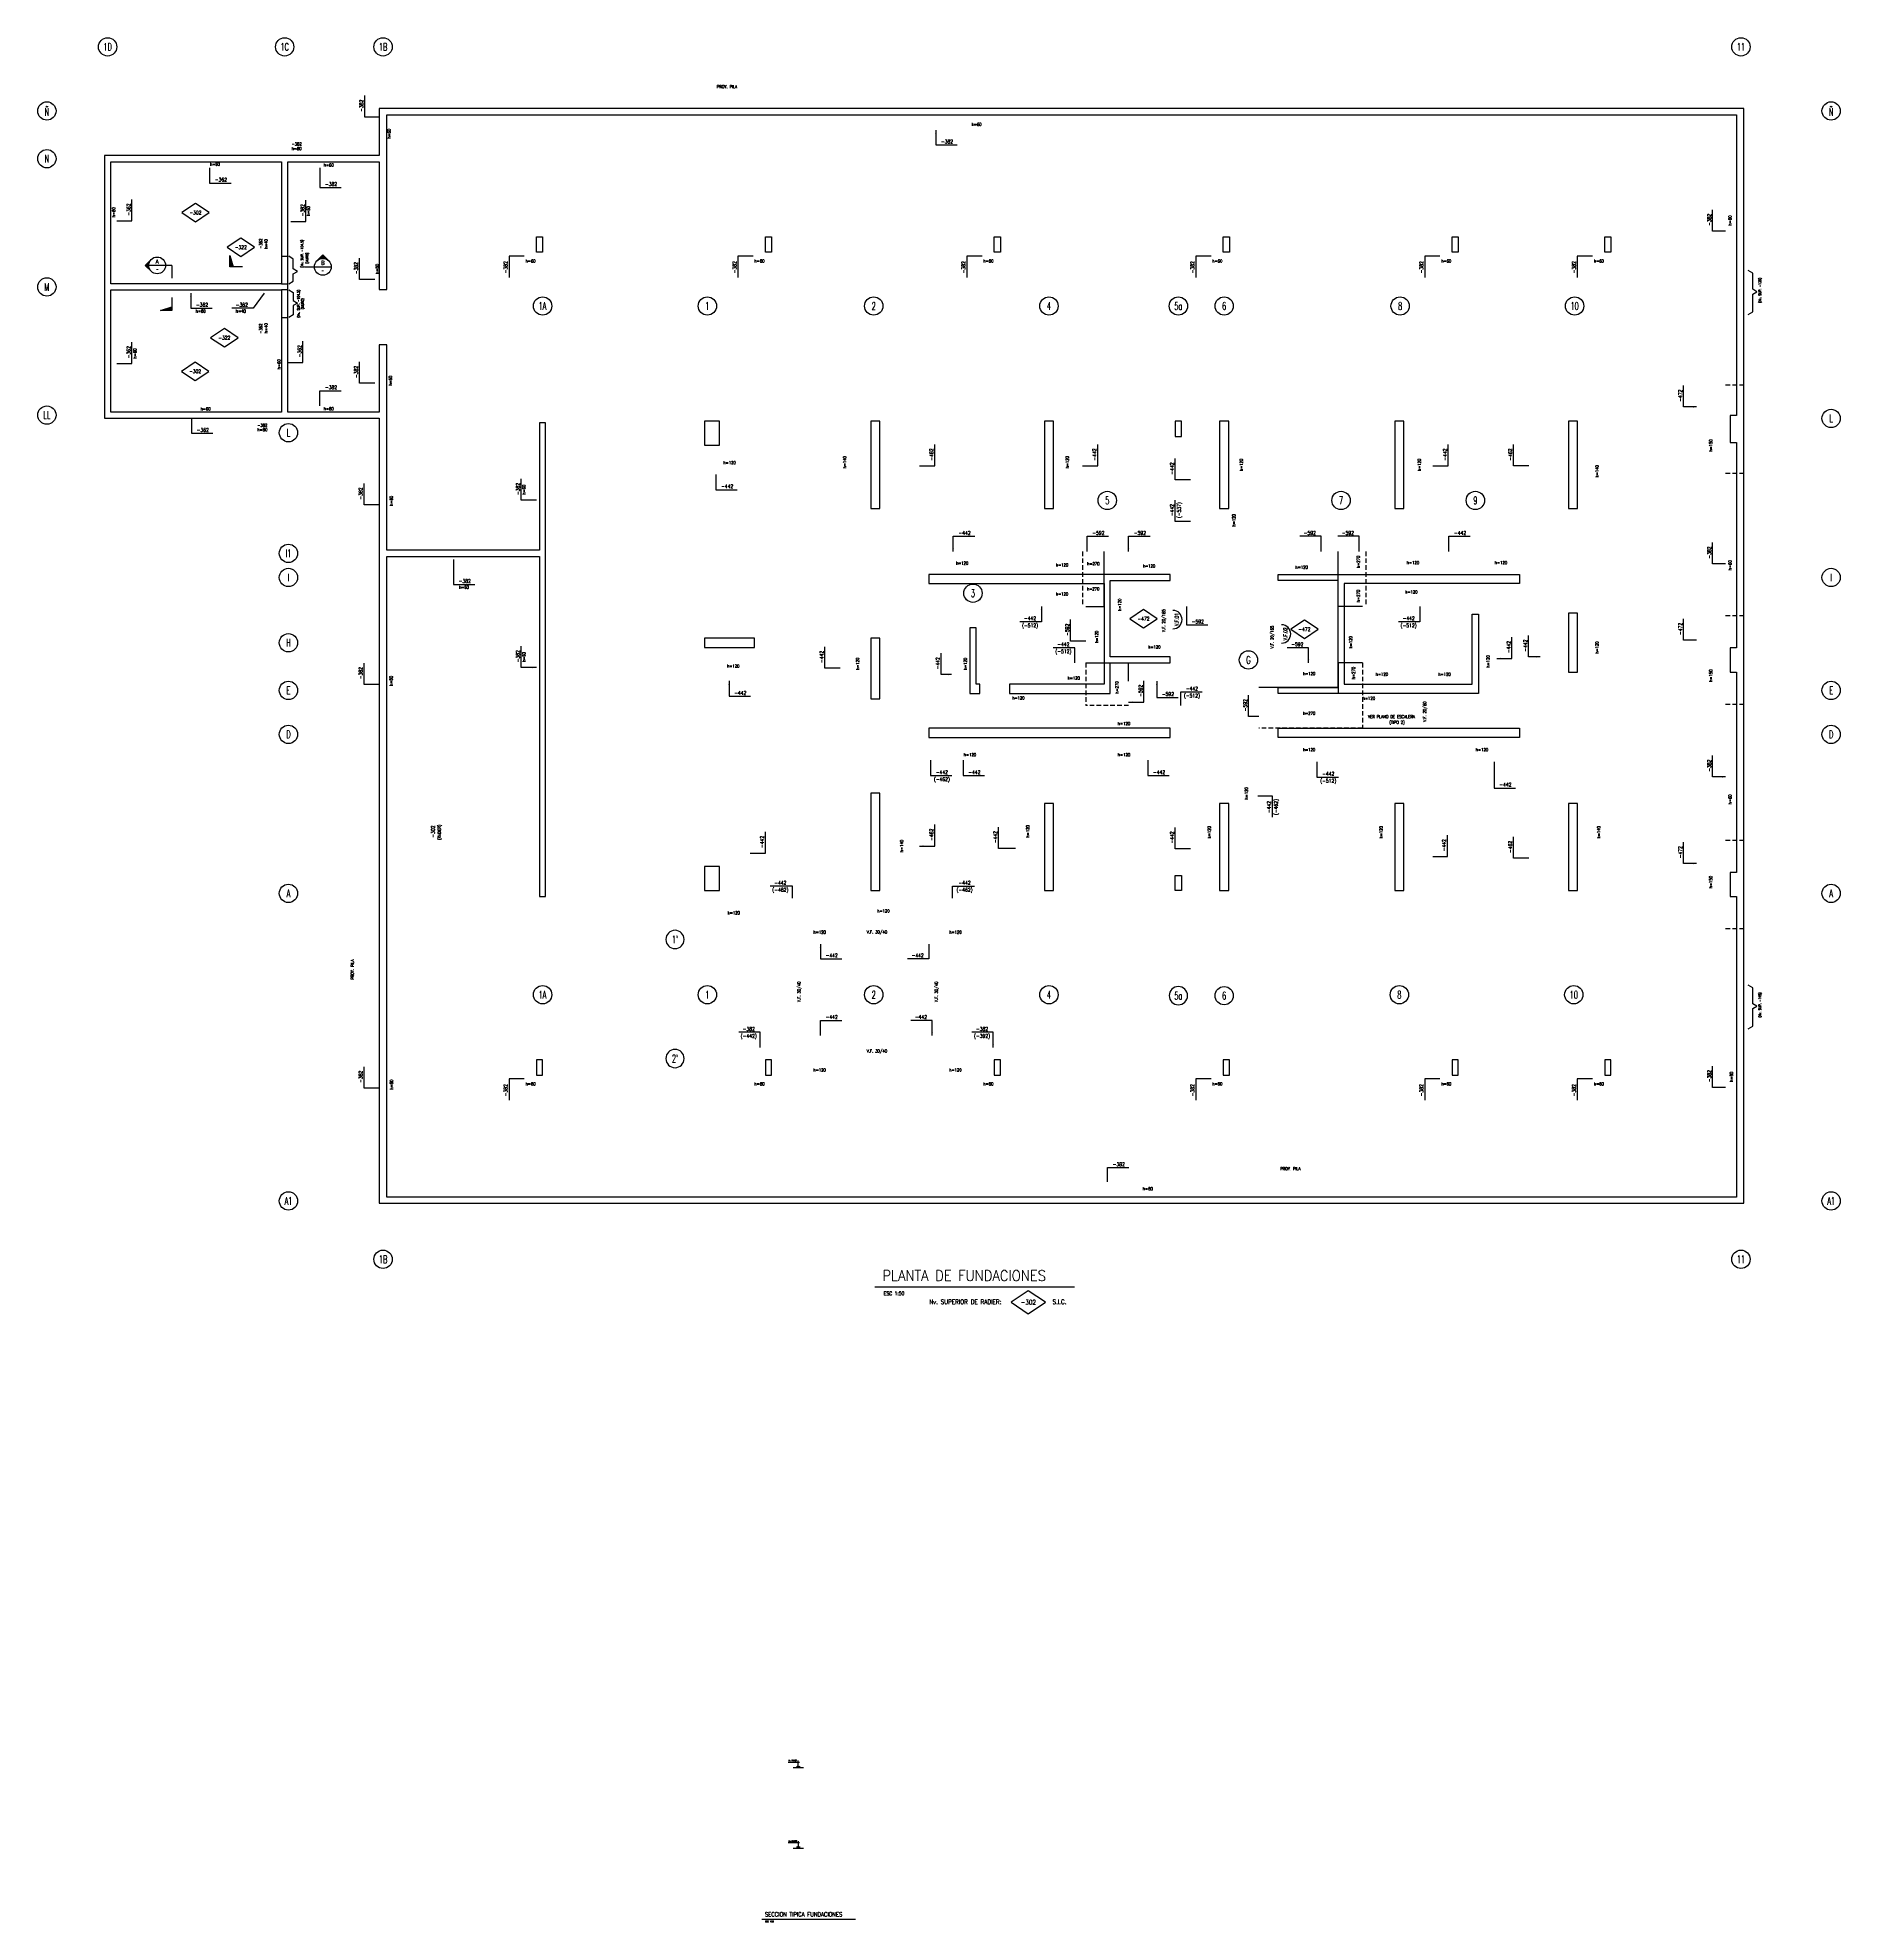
# Model space of a CAD drawing. Extents: x 1418 to 15858, y -441 to 10768.
# Drawn here: x 1607 to 7513, y 1492 to 7666 of the extents above; entities that cross this region are included whole.
import ezdxf
from ezdxf.enums import TextEntityAlignment as Align

# ---------------------------------------------------------------- set-up
doc = ezdxf.new("R2010")
doc.units = 0
doc.header["$LTSCALE"] = 60
doc.linetypes.add('HIDDEN', pattern=[0.375, 0.25, -0.125])
doc.layers.get('0').update_dxf_attribs({"linetype": 'CONTINUOUS'})
for name, color, linetype in [('ESCALONAMIENTO', 211, 'CONTINUOUS'), ('MUROS', 4, 'CONTINUOUS'), ('TEXTOS', 2, 'CONTINUOUS'), ('TITULO', 6, 'CONTINUOUS')]:
    doc.layers.add(name, color=color, linetype=linetype)
doc.layers.add('NVSUP', color=250, linetype='CONTINUOUS', plot=False)
doc.styles.add('COTAS', font='romans.shx', dxfattribs={"width": 0.9})
doc.styles.add('ROMANS', font='romans.shx', dxfattribs={"width": 0.9, "height": 10})
doc.dimstyles.new('50', dxfattribs={"dimtxt": 10, "dimasz": 1, "dimexe": 15, "dimexo": 0, "dimgap": 6, "dimtad": 1, "dimdec": 8, "dimdsep": 46, "dimtxsty": 'COTAS', "dimblk": '$COTA$', "dimcen": 0.09, "dimdle": 10, "dimclrd": 256, "dimclre": 256, "dimclrt": 2, "dimadec": 0, "dimazin": 0, "dimtfac": 1, "dimtdec": 8, "dimtmove": 0, "dimatfit": 2, "dimfxl": 35, "dimfxlon": 1, "dimtolj": 1, "dimarcsym": 0})

# ---------------------------------------------------------------- blocks, each defined once
blk = doc.blocks.new('$EJE$')
at = {"color": 6}
blk.add_circle((0, 0), 30, dxfattribs=at)
at = {"color": 6, "style": 'COTAS', "width": 0.6}
blk.add_attdef('EJE', text='', height=25, dxfattribs=at).set_placement((0, 0), align=Align.MIDDLE)
blk = doc.blocks.new('*U72')
at = {"layer": 'TITULO', "color": 7}
blk.add_line((0, 0), (655, 0), dxfattribs=at)
at = {"layer": 'TITULO', "color": 1}
blk.add_lwpolyline([(559.4, -50), (503.2, -12.5), (446.9, -50), (503.2, -87.5)], close=True, dxfattribs=at)
at = {"color": 2, "style": 'COTAS', "width": 0.9}
blk.add_attdef('ESCALA', (29.5, -27), '', height=12, dxfattribs=at)
at = {"layer": 'TITULO', "color": 7, "style": 'COTAS', "width": 0.9}
blk.add_attdef('TITULO', (25, 20), '', height=35, dxfattribs=at)
at = {"layer": 'TITULO', "color": 2, "style": 'COTAS', "width": 0.9}
blk.add_attdef('NV_LOSAS', text='', height=15, dxfattribs=at).set_placement((434.5, -56), align=Align.RIGHT)
blk.add_attdef('NIVEL', text='', height=15, dxfattribs=at).set_placement((522.8, -50), align=Align.MIDDLE)
blk.add_attdef('SIC', (602, -56), '', height=15, dxfattribs=at)
blk = doc.blocks.new('$COTA$')
blk = doc.blocks.new('NIV')
at = {"color": 1}
blk.add_lwpolyline([(45, 0), (0, 30), (-45, 0), (0, -30)], close=True, dxfattribs=at)
at = {"color": 3, "style": 'COTAS', "width": 0.8}
blk.add_attdef('NIVEL', text='', height=12, dxfattribs=at).set_placement((0, 0), align=Align.MIDDLE)
blk = doc.blocks.new('*U429')
blk.add_hatch(color=1).paths.add_polyline_path([(-67.7, -19.3, -0.197299), (-75.6, 0, -0.197299), (-67.7, 19.3), (-87.3, 0)])
at = {"color": 1}
for p, q in [((-87.3, 0), (-67.7, 19.3)), ((-87.3, 0), (-67.7, -19.3)), ((-37, -147.6), (0, -136)), ((0, -147.6), (-37, -147.6))]:
    blk.add_line(p, q, dxfattribs=at)
at = {"color": 6}
for p, q in [((0, 0), (-75.6, 0)), ((0, 0), (0, -42.3)), ((0, -105.3), (0, -147.6))]:
    blk.add_line(p, q, dxfattribs=at)
at = {"color": 1}
blk.add_circle((-48.1, 0), 27.5, dxfattribs=at)
blk.add_solid([(0, -147.6), (-37, -147.6), (0, -136)], dxfattribs=at)
at = {"color": 4, "style": 'COTAS'}
blk.add_attdef('SECCION', text='', height=13, dxfattribs=at).set_placement((-48.1, 13.2), align=Align.MIDDLE)
at = {"color": 2, "style": 'COTAS', "width": 0.9}
blk.add_attdef('PLANO', text='', height=7.93, dxfattribs=at).set_placement((-48.1, -12.4), align=Align.MIDDLE)
blk = doc.blocks.new('*U432')
blk.add_hatch(color=1).paths.add_polyline_path([(0, 66.6), (-19.3, 47.1, -0.197299), (0, 55, -0.197299), (19.3, 47.1)])
at = {"color": 1}
for p, q in [((-305, 27.5), (-305, 64.5)), ((-305, 64.5), (-293.3, 27.5)), ((0, 66.6), (-19.3, 47.1)), ((0, 66.6), (19.3, 47.1))]:
    blk.add_line(p, q, dxfattribs=at)
at = {"color": 6}
for p, q in [((-262.7, 27.5), (-305, 27.5)), ((-59.8, 27.5), (27.5, 27.5))]:
    blk.add_line(p, q, dxfattribs=at)
at = {"color": 1}
blk.add_circle((0, 27.5), 27.5, dxfattribs=at)
blk.add_solid([(-305, 27.5), (-305, 64.5), (-293.3, 27.5)], dxfattribs=at)
at = {"color": 4, "style": 'COTAS'}
blk.add_attdef('SECCION', text='', height=13, dxfattribs=at).set_placement((0, 40.7), align=Align.MIDDLE)
at = {"color": 2, "style": 'COTAS', "width": 0.9}
blk.add_attdef('PLANO', text='', height=7.93, dxfattribs=at).set_placement((0, 15.1), align=Align.MIDDLE)
blk = doc.blocks.new('$VIGA$')
at = {"color": 2}
blk.add_arc((0, 0), 30, 180, 0, dxfattribs=at)
at = {"color": 3, "style": 'COTAS', "width": 0.7}
blk.add_attdef('NUMERO', text='', height=12, rotation=360, dxfattribs=at).set_placement((0.1, -12.8), align=Align.MIDDLE)
blk = doc.blocks.new('NIVEL')
blk.add_hatch(color=2).paths.add_polyline_path([(0, 12), (0, 0), (12, 12)])
at = {"color": 1}
for p, q in [((-100, 55), (12, 55)), ((-50, 0), (50, 0)), ((-17, 12), (0, 12)), ((0, 0), (-15, 15)), ((0, 0), (0, 70)), ((0, 0), (15, 15)), ((0, 12), (17, 12))]:
    blk.add_line(p, q, dxfattribs=at)
at = {"color": 2, "style": 'COTAS'}
blk.add_attdef('NIVEL', text='', height=12, dxfattribs=at).set_placement((-58, 69), align=Align.MIDDLE)
blk = doc.blocks.new('*U405')
at = {"layer": 'TITULO', "color": 7}
blk.add_line((0, 0), (307.3, 0), dxfattribs=at)
at = {"color": 2, "style": 'COTAS', "width": 0.9}
blk.add_attdef('ESCALA', (29.5, -27), '', height=12, dxfattribs=at)
at = {"layer": 'TITULO', "color": 7, "style": 'COTAS', "width": 0.9}
blk.add_attdef('TITULO', (25, 20), '', height=35, dxfattribs=at)
blk = doc.blocks.new('*U80')
at = {"color": 3}
blk.add_line((0, 50), (-70, 50), dxfattribs=at)
at = {"color": 2, "style": 'ROMANS', "width": 0.9}
for tag, p in [('NIVEL', (-37, 61)), ('RELLENO', (-37, 37))]:
    blk.add_attdef(tag, text='', height=12, dxfattribs=at).set_placement(p, align=Align.MIDDLE)
blk.add_leader([(0, 0), (0, 50)], dimstyle='50', override={"dimasz": 12, "dimgap": 6, "dimtad": 0, "dimclrd": 3})
blk = doc.blocks.new('*U114')
at = {"color": 3}
blk.add_line((0, -50), (70, -50), dxfattribs=at)
at = {"color": 2, "style": 'ROMANS', "width": 0.9}
for tag, p in [('RELLENO', (37, -63)), ('NIVEL', (37, -39))]:
    blk.add_attdef(tag, text='', height=12, dxfattribs=at).set_placement(p, align=Align.MIDDLE)
blk.add_leader([(0, 0), (0, -50)], dimstyle='50', override={"dimasz": 12, "dimgap": 6, "dimtad": 0, "dimclrd": 3})
blk = doc.blocks.new('*U158')
at = {"color": 3}
blk.add_line((0, -50), (-70, -50), dxfattribs=at)
at = {"color": 2, "style": 'ROMANS', "width": 0.9}
for tag, p in [('RELLENO', (-37, -63)), ('NIVEL', (-37, -39))]:
    blk.add_attdef(tag, text='', height=12, dxfattribs=at).set_placement(p, align=Align.MIDDLE)
blk.add_leader([(0, 0), (0, -50)], dimstyle='50', override={"dimasz": 12, "dimgap": 6, "dimtad": 0, "dimclrd": 3})
blk = doc.blocks.new('*U452')
at = {"color": 3}
blk.add_line((0, 44.1), (70, 44.1), dxfattribs=at)
at = {"color": 2, "style": 'ROMANS', "width": 0.9}
for tag, p in [('RELLENO', (37, 31.1)), ('NIVEL', (37, 55.1))]:
    blk.add_attdef(tag, text='', height=12, dxfattribs=at).set_placement(p, align=Align.MIDDLE)
blk.add_leader([(0, 0), (0, 44.1)], dimstyle='50', override={"dimasz": 12, "dimgap": 6, "dimtad": 0, "dimclrd": 3})
blk = doc.blocks.new('*U451')
at = {"color": 3}
blk.add_line((0, -53.1), (70, -53.1), dxfattribs=at)
at = {"color": 2, "style": 'ROMANS', "width": 0.9}
for tag, p in [('RELLENO', (37, -66.1)), ('NIVEL', (37, -42.1))]:
    blk.add_attdef(tag, text='', height=12, dxfattribs=at).set_placement(p, align=Align.MIDDLE)
blk.add_leader([(0, 0), (0, -53.1)], dimstyle='50', override={"dimasz": 12, "dimgap": 6, "dimtad": 0, "dimclrd": 3})
blk = doc.blocks.new('*U164')
at = {"color": 3}
blk.add_line((0, -60.6), (70, -60.6), dxfattribs=at)
at = {"color": 2, "style": 'ROMANS', "width": 0.9}
for tag, p in [('NIVEL', (37, -49.6)), ('RELLENO', (37, -73.6))]:
    blk.add_attdef(tag, text='', height=12, dxfattribs=at).set_placement(p, align=Align.MIDDLE)
blk.add_leader([(0, 0), (0, -60.6)], dimstyle='50', override={"dimasz": 12, "dimgap": 6, "dimtad": 0, "dimclrd": 3})
blk = doc.blocks.new('*U160')
at = {"color": 3}
blk.add_line((0, 50), (70, 50), dxfattribs=at)
at = {"color": 2, "style": 'ROMANS', "width": 0.9}
for tag, p in [('NIVEL', (37, 61)), ('RELLENO', (37, 37))]:
    blk.add_attdef(tag, text='', height=12, dxfattribs=at).set_placement(p, align=Align.MIDDLE)
blk.add_leader([(0, 0), (0, 50)], dimstyle='50', override={"dimasz": 12, "dimgap": 6, "dimtad": 0, "dimclrd": 3})
blk = doc.blocks.new('*U471')
at = {"color": 3}
blk.add_line((0, 55.1), (70, 55.1), dxfattribs=at)
at = {"color": 2, "style": 'ROMANS', "width": 0.9}
for tag, p in [('NIVEL', (37, 66.1)), ('RELLENO', (37, 42.1))]:
    blk.add_attdef(tag, text='', height=12, dxfattribs=at).set_placement(p, align=Align.MIDDLE)
blk.add_leader([(0, 0), (0, 55.1)], dimstyle='50', override={"dimasz": 12, "dimgap": 6, "dimtad": 0, "dimclrd": 3})
blk = doc.blocks.new('*U194')
at = {"color": 3}
blk.add_line((0, 33.9), (70, 33.9), dxfattribs=at)
at = {"color": 2, "style": 'ROMANS', "width": 0.9}
for tag, p in [('RELLENO', (37, 20.9)), ('NIVEL', (37, 44.9))]:
    blk.add_attdef(tag, text='', height=12, dxfattribs=at).set_placement(p, align=Align.MIDDLE)
blk.add_leader([(0, 0), (0, 33.9)], dimstyle='50', override={"dimasz": 12, "dimgap": 6, "dimtad": 0, "dimclrd": 3})
blk = doc.blocks.new('*U208')
at = {"color": 3}
blk.add_line((0, -47.4), (70, -47.4), dxfattribs=at)
at = {"color": 2, "style": 'ROMANS', "width": 0.9}
for tag, p in [('RELLENO', (37, -60.4)), ('NIVEL', (37, -36.4))]:
    blk.add_attdef(tag, text='', height=12, dxfattribs=at).set_placement(p, align=Align.MIDDLE)
blk.add_leader([(0, 0), (0, -47.4)], dimstyle='50', override={"dimasz": 12, "dimgap": 6, "dimtad": 0, "dimclrd": 3})
blk = doc.blocks.new('*U211')
at = {"color": 3}
blk.add_line((0, -85.9), (70, -85.9), dxfattribs=at)
at = {"color": 2, "style": 'ROMANS', "width": 0.9}
for tag, p in [('RELLENO', (37, -98.9)), ('NIVEL', (37, -74.9))]:
    blk.add_attdef(tag, text='', height=12, dxfattribs=at).set_placement(p, align=Align.MIDDLE)
blk.add_leader([(0, 0), (0, -85.9)], dimstyle='50', override={"dimasz": 12, "dimgap": 6, "dimtad": 0, "dimclrd": 3})
blk = doc.blocks.new('*U390')
at = {"color": 3}
blk.add_line((0, 37.9), (70, 37.9), dxfattribs=at)
at = {"color": 2, "style": 'ROMANS', "width": 0.9}
for tag, p in [('RELLENO', (37, 24.9)), ('NIVEL', (37, 48.9))]:
    blk.add_attdef(tag, text='', height=12, dxfattribs=at).set_placement(p, align=Align.MIDDLE)
blk.add_leader([(0, 0), (0, 37.9)], dimstyle='50', override={"dimasz": 12, "dimgap": 6, "dimtad": 0, "dimclrd": 3})
blk = doc.blocks.new('*U402')
at = {"color": 3}
blk.add_line((0, 34.6), (70, 34.6), dxfattribs=at)
at = {"color": 2, "style": 'ROMANS', "width": 0.9}
for tag, p in [('RELLENO', (37, 21.6)), ('NIVEL', (37, 45.6))]:
    blk.add_attdef(tag, text='', height=12, dxfattribs=at).set_placement(p, align=Align.MIDDLE)
blk.add_leader([(0, 0), (0, 34.6)], dimstyle='50', override={"dimasz": 12, "dimgap": 6, "dimtad": 0, "dimclrd": 3})
blk = doc.blocks.new('*U306')
at = {"color": 3}
blk.add_line((0, -81.6), (70, -81.6), dxfattribs=at)
at = {"color": 2, "style": 'ROMANS', "width": 0.9}
for tag, p in [('RELLENO', (37, -94.6)), ('NIVEL', (37, -70.6))]:
    blk.add_attdef(tag, text='', height=12, dxfattribs=at).set_placement(p, align=Align.MIDDLE)
blk.add_leader([(0, 0), (0, -81.6)], dimstyle='50', override={"dimasz": 12, "dimgap": 6, "dimtad": 0, "dimclrd": 3})
blk = doc.blocks.new('*U323')
at = {"color": 3}
blk.add_line((0, -49.7), (70, -49.7), dxfattribs=at)
at = {"color": 2, "style": 'ROMANS', "width": 0.9}
for tag, p in [('RELLENO', (37, -62.7)), ('NIVEL', (37, -38.7))]:
    blk.add_attdef(tag, text='', height=12, dxfattribs=at).set_placement(p, align=Align.MIDDLE)
blk.add_leader([(0, 0), (0, -49.7)], dimstyle='50', override={"dimasz": 12, "dimgap": 6, "dimtad": 0, "dimclrd": 3})
blk = doc.blocks.new('*U333')
at = {"color": 3}
blk.add_line((0, -64.1), (70, -64.1), dxfattribs=at)
at = {"color": 2, "style": 'ROMANS', "width": 0.9}
for tag, p in [('NIVEL', (37, -53.1)), ('RELLENO', (37, -77.1))]:
    blk.add_attdef(tag, text='', height=12, dxfattribs=at).set_placement(p, align=Align.MIDDLE)
blk.add_leader([(0, 0), (0, -64.1)], dimstyle='50', override={"dimasz": 12, "dimgap": 6, "dimtad": 0, "dimclrd": 3})
blk = doc.blocks.new('*U351')
at = {"color": 3}
blk.add_line((0, 47.6), (70, 47.6), dxfattribs=at)
at = {"color": 2, "style": 'ROMANS', "width": 0.9}
for tag, p in [('NIVEL', (37, 58.6)), ('RELLENO', (37, 34.6))]:
    blk.add_attdef(tag, text='', height=12, dxfattribs=at).set_placement(p, align=Align.MIDDLE)
blk.add_leader([(0, 0), (0, 47.6)], dimstyle='50', override={"dimasz": 12, "dimgap": 6, "dimtad": 0, "dimclrd": 3})
blk = doc.blocks.new('*U355')
at = {"color": 3}
blk.add_line((0, -48.7), (70, -48.7), dxfattribs=at)
at = {"color": 2, "style": 'ROMANS', "width": 0.9}
for tag, p in [('RELLENO', (37, -61.7)), ('NIVEL', (37, -37.7))]:
    blk.add_attdef(tag, text='', height=12, dxfattribs=at).set_placement(p, align=Align.MIDDLE)
blk.add_leader([(0, 0), (0, -48.7)], dimstyle='50', override={"dimasz": 12, "dimgap": 6, "dimtad": 0, "dimclrd": 3})
blk = doc.blocks.new('*U356')
at = {"color": 3}
blk.add_line((0, 42.9), (70, 42.9), dxfattribs=at)
at = {"color": 2, "style": 'ROMANS', "width": 0.9}
for tag, p in [('RELLENO', (37, 29.9)), ('NIVEL', (37, 53.9))]:
    blk.add_attdef(tag, text='', height=12, dxfattribs=at).set_placement(p, align=Align.MIDDLE)
blk.add_leader([(0, 0), (0, 42.9)], dimstyle='50', override={"dimasz": 12, "dimgap": 6, "dimtad": 0, "dimclrd": 3})
blk = doc.blocks.new('*U389')
at = {"color": 3}
blk.add_line((0, 46.5), (70, 46.5), dxfattribs=at)
at = {"color": 2, "style": 'ROMANS', "width": 0.9}
for tag, p in [('NIVEL', (37, 57.5)), ('RELLENO', (37, 33.5))]:
    blk.add_attdef(tag, text='', height=12, dxfattribs=at).set_placement(p, align=Align.MIDDLE)
blk.add_leader([(0, 0), (0, 46.5)], dimstyle='50', override={"dimasz": 12, "dimgap": 6, "dimtad": 0, "dimclrd": 3})
blk = doc.blocks.new('*U446')
at = {"color": 3}
blk.add_line((-35.9, -49.7), (-105.9, -49.7), dxfattribs=at)
at = {"color": 2, "style": 'ROMANS', "width": 0.9}
for tag, p in [('RELLENO', (-72.9, -62.7)), ('NIVEL', (-72.9, -38.7))]:
    blk.add_attdef(tag, text='', height=12, dxfattribs=at).set_placement(p, align=Align.MIDDLE)
blk.add_leader([(0, 0), (-35.9, -49.7)], dimstyle='50', override={"dimasz": 12, "dimgap": 6, "dimtad": 0, "dimclrd": 3})
blk = doc.blocks.new('*U456')
at = {"color": 3}
blk.add_line((0, -47.4), (-70, -47.4), dxfattribs=at)
at = {"color": 2, "style": 'ROMANS', "width": 0.9}
for tag, p in [('RELLENO', (-37, -60.4)), ('NIVEL', (-37, -36.4))]:
    blk.add_attdef(tag, text='', height=12, dxfattribs=at).set_placement(p, align=Align.MIDDLE)
blk.add_leader([(0, 0), (0, -47.4)], dimstyle='50', override={"dimasz": 12, "dimgap": 6, "dimtad": 0, "dimclrd": 3})
blk = doc.blocks.new('*U488')
at = {"color": 3}
blk.add_line((0, 50), (70, 50), dxfattribs=at)
at = {"color": 2, "style": 'ROMANS', "width": 0.9}
for tag, p in [('NIVEL', (37, 61)), ('RELLENO', (37, 37))]:
    blk.add_attdef(tag, text='', height=12, dxfattribs=at).set_placement(p, align=Align.MIDDLE)
blk.add_leader([(0, 0), (0, 50)], dimstyle='50', override={"dimasz": 12, "dimgap": 6, "dimtad": 0, "dimclrd": 3})
blk = doc.blocks.new('*U489')
at = {"color": 3}
blk.add_line((0, -48.1), (70, -48.1), dxfattribs=at)
at = {"color": 2, "style": 'ROMANS', "width": 0.9}
for tag, p in [('RELLENO', (37, -61.1)), ('NIVEL', (37, -37.1))]:
    blk.add_attdef(tag, text='', height=12, dxfattribs=at).set_placement(p, align=Align.MIDDLE)
blk.add_leader([(0, 0), (0, -48.1)], dimstyle='50', override={"dimasz": 12, "dimgap": 6, "dimtad": 0, "dimclrd": 3})
blk = doc.blocks.new('*U495')
at = {"color": 3}
blk.add_line((0, 39.9), (72.4, 39.9), dxfattribs=at)
at = {"color": 2, "style": 'ROMANS', "width": 0.9}
for tag, p in [('RELLENO', (39.4, 26.9)), ('NIVEL', (39.4, 50.9))]:
    blk.add_attdef(tag, text='', height=12, dxfattribs=at).set_placement(p, align=Align.MIDDLE)
blk.add_leader([(0, 0), (0, 39.9)], dimstyle='50', override={"dimasz": 12, "dimgap": 6, "dimtad": 0, "dimclrd": 3})
blk = doc.blocks.new('*U490')
at = {"color": 3}
blk.add_line((0, 39.9), (-72.4, 39.9), dxfattribs=at)
at = {"color": 2, "style": 'ROMANS', "width": 0.9}
for tag, p in [('RELLENO', (-39.4, 26.9)), ('NIVEL', (-39.4, 50.9))]:
    blk.add_attdef(tag, text='', height=12, dxfattribs=at).set_placement(p, align=Align.MIDDLE)
blk.add_leader([(0, 0), (0, 39.9)], dimstyle='50', override={"dimasz": 12, "dimgap": 6, "dimtad": 0, "dimclrd": 3})
blk = doc.blocks.new('*U496')
at = {"color": 3}
blk.add_line((0, -48.1), (-70, -48.1), dxfattribs=at)
at = {"color": 2, "style": 'ROMANS', "width": 0.9}
for tag, p in [('RELLENO', (-37, -61.1)), ('NIVEL', (-37, -37.1))]:
    blk.add_attdef(tag, text='', height=12, dxfattribs=at).set_placement(p, align=Align.MIDDLE)
blk.add_leader([(0, 0), (0, -48.1)], dimstyle='50', override={"dimasz": 12, "dimgap": 6, "dimtad": 0, "dimclrd": 3})

msp = doc.modelspace()

# ---------------------------------------------------------------- linework, layer by layer
at = {"layer": 'ESCALONAMIENTO', "color": 6, "linetype": 'HIDDEN'}
for p, q in [((7137.5, 6529.2), (7197.5, 6529.2)), ((7137.5, 6239.2), (7197.5, 6239.2)), ((5030.5, 5982.7), (5030.5, 5802.7)), ((5958.5, 5982.7), (5958.5, 5802.7)), ((7137.5, 5772.7), (7197.5, 5772.7)), ((5041.5, 5617.7), (5041.5, 5478.7)), ((5947.5, 5617.7), (5947.5, 5403.7)), ((5181.5, 5478.7), (5041.5, 5478.7)), ((7137.5, 5482.7), (7197.5, 5482.7)), ((5947.5, 5403.7), (5608.5, 5403.7)), ((7137.5, 5037.2), (7197.5, 5037.2)), ((7137.5, 4747.2), (7197.5, 4747.2))]:
    msp.add_line(p, q, dxfattribs=at)
at = {"layer": 'ESCALONAMIENTO', "color": 6}
for p, q in [((5101.5, 5802.7), (5101.5, 5982.7)), ((5867.5, 5802.7), (5867.5, 5982.7)), ((5041.5, 5802.7), (5101.5, 5802.7)), ((5947.5, 5802.7), (5867.5, 5802.7)), ((5041.5, 5617.7), (5181.5, 5617.7)), ((5181.5, 5557.7), (5181.5, 5617.7)), ((5947.5, 5617.7), (5867.5, 5617.7)), ((5867.5, 5617.7), (5867.5, 5517.7)), ((5867.5, 5537.7), (5608.5, 5537.7))]:
    msp.add_line(p, q, dxfattribs=at)
at = {"layer": 'MUROS'}
for points in [[(2726.5, 7279.7), (1826.5, 7279.7), (1826.5, 6419.7), (2726.5, 6419.7), (2726.5, 3847.7), (7197.5, 3847.7), (7197.5, 7433.7), (2726.5, 7433.7)], [(2426.5, 6439.7), (2426.5, 7259.7), (2726.5, 7259.7), (2726.5, 6841.7), (2751.5, 6841.7), (2751.5, 7413.7), (7172.5, 7413.7), (7172.5, 6428.7), (7152.5, 6428.7), (7152.5, 6339.7), (7172.5, 6339.7), (7172.5, 5667.7), (7152.5, 5667.7), (7152.5, 5587.7), (7172.5, 5587.7), (7172.5, 4931.7), (7152.5, 4931.7), (7152.5, 4852.7), (7172.5, 4852.7), (7172.5, 3867.7), (2751.5, 3867.7), (2751.5, 5966.7), (3251.5, 5966.7), (3251.5, 4852.7), (3271.5, 4852.7), (3271.5, 6404.7), (3251.5, 6404.7), (3251.5, 5986.7), (2751.5, 5986.7), (2751.5, 6659.7), (2726.5, 6659.7), (2726.5, 6439.7)], [(2406.5, 7259.7), (2406.5, 6859.7), (1846.5, 6859.7), (1846.5, 7259.7)], [(3261.5, 7013.7), (3261.5, 6963.7), (3241.5, 6963.7), (3241.5, 7013.7)], [(4011.5, 7013.7), (4011.5, 6963.7), (3991.5, 6963.7), (3991.5, 7013.7)], [(4761.5, 7013.7), (4761.5, 6963.7), (4741.5, 6963.7), (4741.5, 7013.7)], [(5511.5, 7013.7), (5511.5, 6963.7), (5491.5, 6963.7), (5491.5, 7013.7)], [(6261.5, 7013.7), (6261.5, 6963.7), (6241.5, 6963.7), (6241.5, 7013.7)], [(6761.5, 7013.7), (6761.5, 6963.7), (6741.5, 6963.7), (6741.5, 7013.7)], [(2406.5, 6839.7), (2406.5, 6439.7), (1846.5, 6439.7), (1846.5, 6839.7)], [(3791.5, 6330.7), (3841.5, 6330.7), (3841.5, 6409.7), (3791.5, 6409.7)], [(4336.5, 6409.7), (4336.5, 6123.7), (4366.5, 6123.7), (4366.5, 6409.7)], [(4905.5, 6123.7), (4935.5, 6123.7), (4935.5, 6409.7), (4905.5, 6409.7)], [(5354.5, 6359.7), (5354.5, 6409.7), (5334.5, 6409.7), (5334.5, 6359.7)], [(5509.5, 6123.7), (5509.5, 6409.7), (5479.5, 6409.7), (5479.5, 6123.7)], [(6053.5, 6123.7), (6083.5, 6123.7), (6083.5, 6409.7), (6053.5, 6409.7)], [(6652.5, 6123.7), (6652.5, 6409.7), (6622.5, 6409.7), (6622.5, 6123.7)], [(4791.5, 5547.7), (4791.5, 5517.7), (5121.5, 5517.7), (5121.5, 5617.7), (5317.5, 5617.7), (5317.5, 5637.7), (5121.5, 5637.7), (5121.5, 5887.7), (5317.5, 5887.7), (5317.5, 5907.7), (4526.5, 5907.7), (4526.5, 5877.7), (5101.5, 5877.7), (5101.5, 5547.7)], [(5671.5, 5907.7), (6462.5, 5907.7), (6462.5, 5877.7), (5887.5, 5877.7), (5887.5, 5547.7), (6307.5, 5547.7), (6307.5, 5777.7), (6327.5, 5777.7), (6327.5, 5517.7), (5671.5, 5517.7), (5671.5, 5537.7), (5867.5, 5537.7), (5867.5, 5887.7), (5671.5, 5887.7)], [(6652.5, 5587.7), (6652.5, 5781.2), (6622.5, 5781.2), (6622.5, 5587.7)], [(3955.5, 5668.7), (3955.5, 5698.7), (3791.5, 5698.7), (3791.5, 5668.7)], [(4336.5, 5698.7), (4336.5, 5500.2), (4366.5, 5500.2), (4366.5, 5698.7)], [(4694.5, 5517.7), (4694.5, 5547.7), (4681.5, 5547.7), (4681.5, 5732.7), (4661.5, 5732.7), (4661.5, 5517.7)], [(4526.5, 5373.7), (5317.5, 5373.7), (5317.5, 5403.7), (4526.5, 5403.7)], [(6462.5, 5373.7), (5671.5, 5373.7), (5671.5, 5403.7), (6462.5, 5403.7)], [(4336.5, 5191.2), (4336.5, 4871.7), (4366.5, 4871.7), (4366.5, 5191.2)], [(4935.5, 5157.7), (4905.5, 5157.7), (4905.5, 4871.7), (4935.5, 4871.7)], [(5509.5, 4871.7), (5509.5, 5157.7), (5479.5, 5157.7), (5479.5, 4871.7)], [(6083.5, 5157.7), (6053.5, 5157.7), (6053.5, 4871.7), (6083.5, 4871.7)], [(6652.5, 4871.7), (6652.5, 5157.7), (6622.5, 5157.7), (6622.5, 4871.7)], [(3841.5, 4950.7), (3791.5, 4950.7), (3791.5, 4871.7), (3841.5, 4871.7)], [(5354.5, 4921.7), (5354.5, 4871.7), (5334.5, 4871.7), (5334.5, 4921.7)], [(3261.5, 4267.7), (3261.5, 4317.7), (3241.5, 4317.7), (3241.5, 4267.7)], [(4011.5, 4267.7), (4011.5, 4317.7), (3991.5, 4317.7), (3991.5, 4267.7)], [(4761.5, 4267.7), (4761.5, 4317.7), (4741.5, 4317.7), (4741.5, 4267.7)], [(5511.5, 4267.7), (5511.5, 4317.7), (5491.5, 4317.7), (5491.5, 4267.7)], [(6261.5, 4267.7), (6261.5, 4317.7), (6241.5, 4317.7), (6241.5, 4267.7)], [(6761.5, 4267.7), (6761.5, 4317.7), (6741.5, 4317.7), (6741.5, 4267.7)]]:
    msp.add_lwpolyline(points, close=True, dxfattribs=at)
at = {"layer": 'NVSUP'}
for points in [[(2406.5, 6859.7), (2426.5, 6859.7), (2426.5, 6949.7), (2406.5, 6949.7)], [(2406.5, 6749.7), (2426.5, 6749.7), (2426.5, 6839.7), (2406.5, 6839.7)]]:
    msp.add_lwpolyline(points, close=True, dxfattribs=at)
at = {"layer": 'TEXTOS', "color": 1}
for points in [[(2429.9, 6859.6), (2444.8, 6868.3), (2444.8, 6892.8), (2458.5, 6900.7), (2444.8, 6908.6), (2444.8, 6941.1), (2429.9, 6949.9)], [(7211.2, 6759.5), (7226.2, 6768.2), (7226.2, 6826.1), (7239.9, 6834), (7226.2, 6841.9), (7226.2, 6894.8), (7211.2, 6903.5)], [(2429.9, 6839.8), (2444.8, 6831.1), (2444.8, 6804.7), (2458.5, 6796.8), (2444.8, 6788.9), (2444.8, 6758.3), (2429.9, 6749.5)], [(7211.2, 4418.5), (7226.2, 4427.2), (7226.2, 4485.1), (7239.9, 4493), (7226.2, 4500.9), (7226.2, 4553.8), (7211.2, 4562.5)]]:
    msp.add_lwpolyline(points, dxfattribs=at)

# ---------------------------------------------------------------- block references
for name, p, values in [('$EJE$', (1836.5, 7636.2), {'EJE': '1D'}), ('$EJE$', (2416.5, 7636.2), {'EJE': '1C'}), ('$EJE$', (2739, 7636.2), {'EJE': '1B'}), ('$EJE$', (7187.5, 7636.2), {'EJE': '11'}), ('$EJE$', (1637.4, 7426.2), {'EJE': 'Ñ'}), ('$EJE$', (7483.1, 7426.2), {'EJE': 'Ñ'}), ('*U355', (4549.5, 7363.7), {'NIVEL': '-382'}), ('$EJE$', (1637.4, 7269.7), {'EJE': 'N'}), ('*U323', (2170.8, 7239.7), {'NIVEL': '-362'}), ('*U333', (2531.6, 7239.7), {'NIVEL': '-382'}), ('NIV', (2124.3, 7093.3), {'NIVEL': '-302'}), ('NIV', (2272.8, 6979.6), {'NIVEL': '-322'}), ('*U429', (2047, 6920.2), {'SECCION': 'A', 'PLANO': '-'}), ('*U432', (2541.4, 6887.9), {'SECCION': 'B', 'PLANO': '-'}), ('$EJE$', (1637.4, 6849.7), {'EJE': 'M'}), ('*U323', (2108.8, 6829.7), {'NIVEL': '-362'}), ('*U446', (2349.1, 6829.7), {'NIVEL': '-362'}), ('$EJE$', (3261.5, 6787.1), {'EJE': '1A'}), ('$EJE$', (3801.5, 6787.1), {'EJE': '1'}), ('$EJE$', (4346.5, 6787.1), {'EJE': '2'}), ('$EJE$', (4920.5, 6787.1), {'EJE': '4'}), ('$EJE$', (5344.5, 6787.1), {'EJE': '5a'}), ('$EJE$', (5494.5, 6787.1), {'EJE': '6'}), ('$EJE$', (6071, 6787.1), {'EJE': '8'}), ('$EJE$', (6642.5, 6787.1), {'EJE': '10'}), ('NIV', (2219, 6683.1), {'NIVEL': '-322'}), ('NIV', (2123.2, 6573.1), {'NIVEL': '-302'}), ('*U160', (2531.6, 6459.7), {'NIVEL': '-382'}), ('$EJE$', (1637.4, 6429.7), {'EJE': 'LL'}), ('$EJE$', (7483.1, 6418.7), {'EJE': 'L'}), ('*U323', (2111.2, 6419.7), {'NIVEL': '-362'}), ('$EJE$', (2429, 6372), {'EJE': 'L'}), ('*U114', (3829.3, 6235.2), {'NIVEL': '-442'}), ('$EJE$', (5111.5, 6150.1), {'EJE': '5'}), ('$EJE$', (5877.5, 6150.1), {'EJE': '7'}), ('$EJE$', (6317.5, 6150.1), {'EJE': '9'}), ('$EJE$', (2429, 5976.7), {'EJE': 'I1'}), ('*U160', (4607.2, 5982.7), {'NIVEL': '-442'}), ('*U160', (5045.5, 5982.7), {'NIVEL': '-592'}), ('*U160', (5181.6, 5982.7), {'NIVEL': '-592'}), ('*U80', (5812.1, 5982.7), {'NIVEL': '-592'}), ('*U80', (5936.8, 5982.7), {'NIVEL': '-592'}), ('*U160', (6230.6, 5982.7), {'NIVEL': '-442'}), ('$EJE$', (2429, 5897.7), {'EJE': 'I'}), ('*U306', (2969.6, 5956.7), {'NIVEL': '-382'}), ('$EJE$', (7483.1, 5897.7), {'EJE': 'I'}), ('$EJE$', (4671.5, 5846.2), {'EJE': '3'}), ('*U158', (4895.6, 5802.7), {'NIVEL': '-442', 'RELLENO': '(-512)'}), ('*U164', (5371.2, 5802.7), {'NIVEL': '-592'}), ('*U158', (6135.9, 5802.7), {'NIVEL': '-442', 'RELLENO': '(-512)'}), ('$EJE$', (2429, 5683.7), {'EJE': 'H'}), ('*U80', (5004.8, 5617.7), {'NIVEL': '-442', 'RELLENO': '(-512)'}), ('*U80', (5771.2, 5617.7), {'NIVEL': '-592'}), ('$EJE$', (5574.1, 5627.7), {'EJE': 'G'}), ('$EJE$', (2429, 5527.7), {'EJE': 'E'}), ('*U114', (3872.3, 5558.7), {'NIVEL': '-442'}), ('*U451', (5273.4, 5557.7), {'NIVEL': '-592'}), ('$EJE$', (7483.1, 5527.7), {'EJE': 'E'}), ('*U452', (5352, 5478.7), {'NIVEL': '-442', 'RELLENO': '(-512)'}), ('$EJE$', (2429, 5383.7), {'EJE': 'D'}), ('$EJE$', (7483.1, 5383.7), {'EJE': 'D'}), ('*U114', (4532.6, 5298.7), {'NIVEL': '-442', 'RELLENO': '(-462)'}), ('*U114', (4639.2, 5298.7), {'NIVEL': '-442'}), ('*U114', (5244.5, 5298.7), {'NIVEL': '-442'}), ('*U114', (5798.6, 5293.7), {'NIVEL': '-442', 'RELLENO': '(-512)'}), ('*U211', (6379.1, 5293.7), {'NIVEL': '-442'}), ('$EJE$', (2429, 4862.7), {'EJE': 'A'}), ('*U490', (4079.8, 4846.7), {'NIVEL': '-442', 'RELLENO': '(-462)'}), ('*U495', (4604.7, 4846.7), {'NIVEL': '-442', 'RELLENO': '(-462)'}), ('$EJE$', (7483.1, 4862.7), {'EJE': 'A'}), ('*U489', (4171.6, 4696.7), {'NIVEL': '-442'}), ('*U496', (4527.3, 4696.7), {'NIVEL': '-442'}), ('$EJE$', (3261.5, 4530.7), {'EJE': '1A'}), ('$EJE$', (3801.5, 4530.7), {'EJE': '1'}), ('$EJE$', (4346.5, 4530.7), {'EJE': '2'}), ('$EJE$', (4920.5, 4530.7), {'EJE': '4'}), ('$EJE$', (5494.5, 4527.7), {'EJE': '6'}), ('$EJE$', (6068.5, 4530.7), {'EJE': '8'}), ('$EJE$', (6640, 4530.7), {'EJE': '10'}), ('*U488', (4171.6, 4396.7), {'NIVEL': '-442'}), ('*U80', (4538.2, 4396.7), {'NIVEL': '-442'}), ('*U80', (3974, 4357.7), {'NIVEL': '-382', 'RELLENO': '(-442)'}), ('*U80', (4738.2, 4357.7), {'NIVEL': '-382', 'RELLENO': '(-392)'}), ('*U389', (5112.2, 3917.7), {'NIVEL': '-382'}), ('$EJE$', (2429, 3855.2), {'EJE': 'A1'}), ('$EJE$', (7483.1, 3855.2), {'EJE': 'A1'}), ('$EJE$', (2739, 3664), {'EJE': '1B'}), ('$EJE$', (7187.5, 3664), {'EJE': '11'})]:
    msp.add_blockref(name, p).add_auto_attribs(values)
for name, p, rotation, values in [('*U351', (2726.5, 7406.3), 89.99999999999999, {'NIVEL': '-382'}), ('*U323', (1866.5, 7066.1), 90, {'NIVEL': '-362'}), ('*U323', (2436.5, 7064.1), 90, {'NIVEL': '-382'}), ('*U356', (7137.5, 7032.7), 90, {'NIVEL': '-382'}), ('*U160', (2711.5, 6874.2), 89.99999999999999, {'NIVEL': '-382'}), ('*U80', (3201.5, 6950.9), 89.99999999999999, {'NIVEL': '-382'}), ('*U80', (3951.5, 6950.9), 89.99999999999999, {'NIVEL': '-382'}), ('*U80', (4701.5, 6950.9), 89.99999999999999, {'NIVEL': '-382'}), ('*U80', (5451.5, 6950.9), 89.99999999999999, {'NIVEL': '-382'}), ('*U80', (6201.5, 6950.9), 89.99999999999999, {'NIVEL': '-382'}), ('*U80', (6701.5, 6950.9), 89.99999999999999, {'NIVEL': '-382'}), ('*U323', (1866.5, 6598.9), 90, {'NIVEL': '-362'}), ('*U323', (2426.5, 6602.1), 90, {'NIVEL': '-362'}), ('*U160', (2711.5, 6534.3), 89.99999999999999, {'NIVEL': '-382'}), ('*U356', (7042.5, 6456.3), 90, {'NIVEL': '-472'}), ('*U114', (4496.5, 6263.6), 89.99999999999999, {'NIVEL': '-462'}), ('*U114', (5030.5, 6263.6), 89.99999999999999, {'NIVEL': '-442'}), ('*U114', (6178.5, 6263.6), 89.99999999999999, {'NIVEL': '-442'}), ('*U160', (6492.5, 6263.6), 89.99999999999999, {'NIVEL': '-462'}), ('*U160', (5384.5, 6217.8), 89.99999999999999, {'NIVEL': '-442'}), ('*U160', (2726.5, 6135.8), 89.99999999999999, {'NIVEL': '-382'}), ('*U160', (3241.5, 6150.9), 89.99999999999999, {'NIVEL': '-382'}), ('*U160', (5384.5, 6081.3), 89.99999999999999, {'NIVEL': '-442', 'RELLENO': '(-537)'}), ('*U356', (7137.5, 5942.5), 90, {'NIVEL': '-382'}), ('*U160', (5041.5, 5689.6), 89.99999999999999, {'NIVEL': '-592'}), ('$VIGA$', (5326.5, 5759.8), 89.99999999999999, {'NUMERO': 'V.F.01'}), ('$VIGA$', (5682.5, 5712.7), 89.99999999999999, {'NUMERO': 'V.F.02'}), ('*U356', (7042.5, 5692.3), 90, {'NIVEL': '-472'}), ('*U114', (6387.5, 5632.7), 89.99999999999999, {'NIVEL': '-442'}), ('*U390', (6530, 5637.3), 89.99999999999999, {'NIVEL': '-442'}), ('*U160', (3241.5, 5602.5), 89.99999999999999, {'NIVEL': '-382'}), ('*U160', (4236.5, 5600.7), 89.99999999999999, {'NIVEL': '-442'}), ('*U402', (4601.5, 5579.5), 89.99999999999999, {'NIVEL': '-442'}), ('*U160', (2726.5, 5547.5), 89.99999999999999, {'NIVEL': '-382'}), ('*U114', (5181.5, 5489.6), 89.99999999999999, {'NIVEL': '-592'}), ('*U194', (5608.5, 5442.3), 89.99999999999999, {'NIVEL': '-592'}), ('*U356', (7137.5, 5244.1), 90, {'NIVEL': '-382'}), ('*U456', (5604.5, 5182.6), 89.99999999999999, {'NIVEL': '-442', 'RELLENO': '(-462)'}), ('*U114', (3941.5, 4994.2), 89.99999999999999, {'NIVEL': '-442'}), ('*U114', (4496.5, 5017.9), 89.99999999999999, {'NIVEL': '-462'}), ('*U471', (4810.5, 5010.1), 89.99999999999999, {'NIVEL': '-442'}), ('*U160', (5384.5, 5009), 89.99999999999999, {'NIVEL': '-442'}), ('*U208', (6178.5, 4983.3), 89.99999999999999, {'NIVEL': '-442'}), ('*U160', (6492.5, 4978), 89.99999999999999, {'NIVEL': '-462'}), ('*U356', (7042.5, 4960.3), 90, {'NIVEL': '-472'}), ('*U160', (2726.5, 4224.9), 89.99999999999999, {'NIVEL': '-382'}), ('*U356', (7137.5, 4227.2), 90, {'NIVEL': '-382'}), ('*U80', (3201.5, 4254.9), 89.99999999999999, {'NIVEL': '-382'}), ('*U80', (5451.5, 4254.9), 89.99999999999999, {'NIVEL': '-382'}), ('*U80', (6201.5, 4254.9), 89.99999999999999, {'NIVEL': '-382'}), ('*U80', (6701.5, 4254.9), 89.99999999999999, {'NIVEL': '-382'})]:
    msp.add_blockref(name, p, dxfattribs=dict(rotation=rotation)).add_auto_attribs(values)
ref = msp.add_blockref('$EJE$', (3695.4, 4711.7), dxfattribs=dict(xscale=-1, rotation=180))
ref.add_attrib('EJE', "1'", dxfattribs={"color": 6, "height": 25, "style": 'COTAS', "width": 0.6}).set_placement((3695.4, 4711.7), align=Align.MIDDLE)
ref = msp.add_blockref('$EJE$', (5344.5, 4527.7), dxfattribs=dict(xscale=-1, rotation=180))
ref.add_attrib('EJE', '5a', dxfattribs={"color": 6, "height": 25, "style": 'COTAS', "width": 0.6}).set_placement((5344.5, 4527.7), align=Align.MIDDLE)
ref = msp.add_blockref('$EJE$', (3695.4, 4321.7), dxfattribs=dict(xscale=-1, rotation=180))
ref.add_attrib('EJE', "2'", dxfattribs={"color": 6, "height": 25, "style": 'COTAS', "width": 0.6}).set_placement((3695.4, 4321.7), align=Align.MIDDLE)
ref = msp.add_blockref('*U72', (4349.7, 3573.2))
ref.add_attrib('TITULO', 'PLANTA DE FUNDACIONES', (4374.7, 3593.2), dxfattribs={"layer": 'TITULO', "color": 7, "height": 35, "style": 'COTAS', "width": 0.9})
ref.add_attrib('NIVEL', '-302', dxfattribs={"layer": 'TITULO', "color": 2, "height": 15, "style": 'COTAS', "width": 0.9}).set_placement((4852.9, 3523.2), align=Align.MIDDLE)
ref.add_attrib('NV_LOSAS', 'Nv. SUPERIOR DE RADIER:', dxfattribs={"layer": 'TITULO', "color": 2, "height": 15, "style": 'COTAS', "width": 0.9}).set_placement((4764.7, 3517.2), align=Align.RIGHT)
ref.add_attrib('SIC', 'S.I.C.', (4932.2, 3517.2), dxfattribs={"layer": 'TITULO', "color": 2, "height": 15, "style": 'COTAS', "width": 0.9})
ref.add_attrib('ESCALA', 'ESC 1:50', (4379.2, 3546.2), dxfattribs={"color": 2, "height": 12, "style": 'COTAS', "width": 0.9})
ref = msp.add_blockref('NIVEL', (4099.3, 1998.6), dxfattribs=dict(xscale=0.3333000000000084, yscale=0.3333000000000084, zscale=0.3333000000000084))
ref.add_attrib('NIVEL', 'Nv. RADIER', dxfattribs={"color": 2, "height": 4, "style": 'COTAS', "width": 0.9}).set_placement((4081.1, 2021.7), align=Align.MIDDLE)
ref = msp.add_blockref('NIVEL', (4099.6, 1734.5), dxfattribs=dict(xscale=0.3333000000000084, yscale=0.3333000000000084, zscale=0.3333000000000084))
ref.add_attrib('NIVEL', 'Nv. RADIER', dxfattribs={"color": 2, "height": 4, "style": 'COTAS', "width": 0.9}).set_placement((4081.4, 1757.6), align=Align.MIDDLE)
ref = msp.add_blockref('*U405', (3979.8, 1502.5))
ref.add_attrib('TITULO', 'SECCION TIPICA FUNDACIONES', (3989.8, 1510.5), dxfattribs={"layer": 'TITULO', "color": 7, "height": 14, "style": 'COTAS', "width": 0.9})
ref.add_attrib('ESCALA', 'ESC 1:20', (3991.6, 1491.7), dxfattribs={"color": 2, "height": 4.8, "style": 'COTAS', "width": 0.9})
at = {"layer": 'ESCALONAMIENTO'}
for p in [(5230.4, 5762.3), (5757.5, 5728)]:
    msp.add_blockref('NIV', p, dxfattribs=at).add_auto_attribs({'NIVEL': '-472'})

# ---------------------------------------------------------------- texts
at = {"layer": 'TEXTOS', "style": 'ROMANS', "width": 0.9}
for s, p in [('PROY. PILA', (3865.6, 7505.8)), ('(TIPO 2)', (6060.8, 5422.6)), ('h=120', (4169.4, 4735.7)), ('V.F. 30/40', (4356.9, 4735.7)), ('h=120', (4614.3, 4735.7)), ('V.F. 30/40', (4356.9, 4345.7)), ('V.F. 30/40', (4356.9, 4345.7)), ('h=120', (4169.4, 4284.2)), ('h=120', (4614.3, 4284.2)), ('PROY. PILA', (5711.3, 3960.4))]:
    msp.add_text(s, height=10, dxfattribs=at).set_placement(p, align=Align.MIDDLE)
at = {"layer": 'TEXTOS', "color": 2, "style": 'COTAS', "width": 0.9}
for s, p in [('h=60', (2763.4, 7335.2)), ('h=60', (1861.2, 7078)), ('h=60', (2499.1, 7081.8)), ('h=60', (7156.6, 7050.8)), ('-362', (2343.2, 6974.8)), ('h=40', (2360.5, 6973.7)), ('h=60', (2724.7, 6892.3)), ('-362', (2343.2, 6696.5)), ('h=40', (2360.5, 6698.1)), ('h=60', (1930.9, 6615.1)), ('h=60', (2402.8, 6579.8)), ('h=60', (2768, 6525.9)), ('h=150', (7093.6, 6309.7)), ('h=140', (4256.1, 6255.1)), ('h=120', (4985.4, 6255.1)), ('h=120', (5555.5, 6246.2)), ('h=120', (6138.7, 6246.2)), ('h=140', (6720.8, 6225.5)), ('h=60', (3205.4, 6169)), ('h=60', (2770.7, 6132.3)), ('h=120', (5531.1, 6064.8)), ('h=270', (5938.8, 5928.4)), ('h=60', (7156.6, 5921.3)), ('h=120', (5157, 5787.9)), ('h=270', (5938.8, 5816.7)), ('h=120', (5081.9, 5682.9)), ('h=120', (5914, 5665.2)), ('h=120', (6720.8, 5647.9)), ('h=60', (3205.4, 5620.6)), ('h=120', (4298.6, 5594.4)), ('h=120', (4651.5, 5594.4)), ('h=120', (6364, 5602.3)), ('h=60', (2770.5, 5542.4)), ('h=270', (5923.2, 5564.3)), ('h=150', (7093.6, 5555.7)), ('h=270', (5148.2, 5517.1)), ('h=120', (5572.3, 5170.1)), ('h=60', (7156.6, 5154.4)), ('h=120', (4856.1, 5045.7)), ('h=120', (5450.5, 5042.7)), ('h=120', (6013.6, 5042.7)), ('h=140', (6726.7, 5042.7)), ('h=140', (4442.9, 4997.8)), ('h=150', (7093.6, 4879.5)), ('h=60', (7161.4, 4245.3)), ('h=60', (2771.6, 4219.8))]:
    msp.add_text(s, height=10, rotation=90, dxfattribs=at).set_placement(p)
for s, p in [('h=60', (4666.9, 7377.2)), ('-382', (2439.2, 7312.6)), ('h=80', (2439.2, 7298)), ('h=60', (2171.8, 7246.6)), ('h=60', (2544.6, 7244)), ('h=60', (3205.8, 6929.7)), ('h=60', (3955.8, 6929.7)), ('h=60', (4705.8, 6929.7)), ('h=60', (5455.8, 6929.7)), ('h=60', (6205.8, 6929.7)), ('h=60', (6705.8, 6929.7)), ('h=60', (2125, 6765.3)), ('h=40', (2256.6, 6765.3)), ('h=60', (2141.2, 6445)), ('h=60', (2544.6, 6445.4)), ('-382', (2326.8, 6391.5)), ('h=80', (2327.2, 6376.9)), ('h=120', (3854, 6268.8)), ('h=120', (4615.8, 5939.7)), ('h=120', (4943.2, 5933.9)), ('h=270', (5045.7, 5937.7)), ('h=120', (5228.3, 5930.5)), ('h=120', (5728.3, 5926.4)), ('h=120', (6092.8, 5941.3)), ('h=120', (6381.2, 5941.3)), ('h=60', (2987.4, 5860.7)), ('h=120', (4943.2, 5838.7)), ('h=270', (5045.1, 5855.3)), ('h=120', (6087.7, 5845.3)), ('h=120', (5245.7, 5664.9)), ('h=120', (3865.8, 5602.4)), ('h=120', (4981.4, 5563)), ('h=120', (5752.5, 5577.8)), ('h=120', (5990.9, 5575.7)), ('h=120', (6196.4, 5575.7)), ('h=120', (4800.2, 5497.9)), ('h=120', (5948.4, 5496.7)), ('h=270', (5752.5, 5447.9)), ('VER PLANO DE ESCALERA', (5965.6, 5436.8)), ('h=120', (5146.1, 5414.2)), ('h=120', (4641.4, 5311.9)), ('h=120', (5146.1, 5311.9)), ('h=120', (5752.5, 5328.5)), ('h=120', (6319, 5328.5)), ('h=120', (3867.5, 4794)), ('h=120', (4358.2, 4800)), ('h=60', (3205.8, 4233.7)), ('h=60', (3955.8, 4233.7)), ('h=60', (4705.8, 4233.7)), ('h=60', (5455.8, 4233.7)), ('h=60', (6205.8, 4233.7)), ('h=60', (6705.8, 4233.7)), ('h=60', (5228, 3890))]:
    msp.add_text(s, height=10, dxfattribs=at).set_placement(p)
at = {"layer": 'TEXTOS', "color": 1, "style": 'ROMANS', "width": 0.9}
for s, height, p in [('(Nv. SUP. -104.5)', 8, (2473.8, 6958.6)), ('(MURO)', 8, (2490.5, 6943.9)), ('(Nv. SUP. -135)', 8, (7250.1, 6838.3)), ('(Nv. SUP. -104.5)', 8, (2462.4, 6794.6)), ('(MURO)', 8, (2475.4, 6794.5)), ('(RADIER)', 9.6, (2923.9, 5062.9)), ('(Nv. SUP. -145)', 8, (7250.1, 4497.3))]:
    msp.add_text(s, height=height, rotation=90, dxfattribs=at).set_placement(p, align=Align.MIDDLE)
at = {"layer": 'TEXTOS', "style": 'ROMANS', "width": 0.9}
for s, height, p in [('V.F. 20/165', 10, (5296.9, 5756.2)), ('V.F. 20/165', 10, (5652.1, 5702.5)), ('V.F. 20/60', 10, (6152, 5458.2)), ('-302', 12, (2902.5, 5065.4)), ('PROY. PILA', 10, (2638, 4612.9)), ('V.F. 30/40', 10, (4101.9, 4540.2)), ('V.F. 30/40', 10, (4551.9, 4540.2))]:
    msp.add_text(s, height=height, rotation=90, dxfattribs=at).set_placement(p, align=Align.MIDDLE)

doc.saveas('drawing.dxf')
